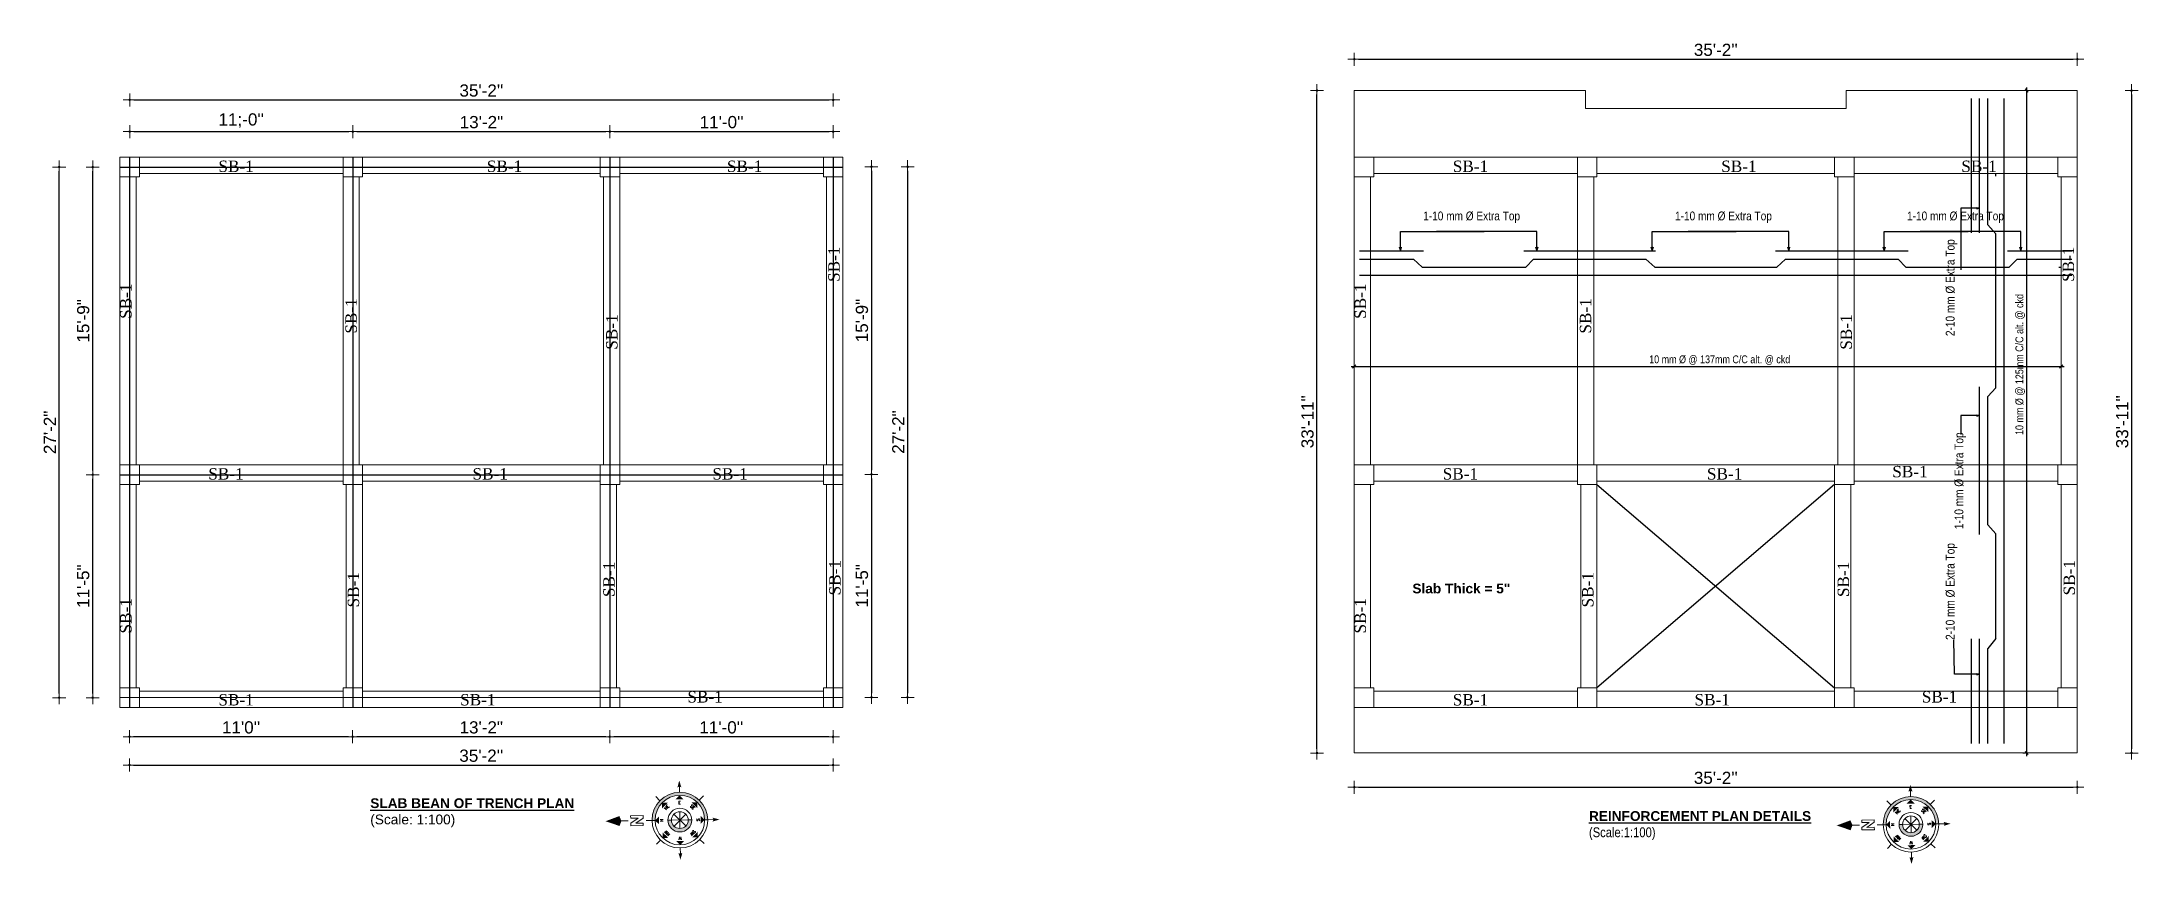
# Model space of a CAD drawing. Header units: inches. Extents: x -4010 to 92088, y -38563 to -1318.
# Drawn here: x 46478 to 47765, y -26069 to -25563 of the extents above; entities that cross this region are included whole.
import ezdxf
from ezdxf.enums import TextEntityAlignment as Align

# ---------------------------------------------------------------- set-up
doc = ezdxf.new("R2010")
doc.units = ezdxf.units.IN
doc.header["$MEASUREMENT"] = 0
doc.header["$PDMODE"] = 99
for name, color, linetype in [('CAPTION', 7, 'Continuous'), ('Rod', 1, 'Continuous'), ('TEX', 7, 'Continuous'), ('wall', 3, 'Continuous')]:
    doc.layers.add(name, color=color, linetype=linetype)
for name, color, linetype, lineweight in [('Colour 09', 210, 'Continuous', 9), ('DIM', 7, 'Continuous', 15), ('RAILING', 2, 'Continuous', 13), ('SH-TEX', 182, 'Continuous', 5), ('Title', 7, 'Continuous', 20), ('WIN.', 4, 'Continuous', 13)]:
    doc.layers.add(name, color=color, linetype=linetype, lineweight=lineweight)
doc.styles.add('ARIAL', font='arial.ttf')
doc.styles.add('CAPTION', font='GOTHIC.TTF', dxfattribs={"height": 100})
doc.styles.add('ROMANS', font='romans')
doc.styles.get("Standard").update_dxf_attribs({"font": 'ARIALN.TTF'})
doc.dimstyles.new('3-8', dxfattribs={"dimscale": 1.25, "dimtxt": 6, "dimasz": 2, "dimexe": 0.18, "dimexo": 6, "dimgap": 0, "dimtad": 0, "dimdec": 0, "dimzin": 3, "dimdsep": 46, "dimlunit": 3, "dimtxsty": 'ARIAL', "dimblk": 'DD', "dimcen": 1, "dimse1": 1, "dimse2": 1, "dimclrd": 256, "dimclrt": 256, "dimadec": 0, "dimazin": 0, "dimtfac": 0.5, "dimtdec": 0, "dimtmove": 2, "dimatfit": 0, "dimfxl": 0.18, "dimtvp": 0.75, "dimfrac": 1, "dimtolj": 1, "dimtzin": 0, "dimarcsym": 0})
doc.dimstyles.new('_30', dxfattribs={"dimscale": 0.4, "dimtxt": 7, "dimasz": 5, "dimexe": 6, "dimexo": 2, "dimgap": 2, "dimtad": 1, "dimdec": 0, "dimzin": 3, "dimdsep": 46, "dimlunit": 3, "dimtxsty": 'Standard', "dimblk": 'OBLIQUE', "dimcen": 0, "dimdle": 5, "dimclrt": 7, "dimazin": 0, "dimtfac": 0.0375, "dimtdec": 0, "dimtofl": 0, "dimtmove": 0, "dimatfit": 3, "dimldrblk": 'OPEN30', "dimfxl": 6, "dimtvp": 0.8, "dimtolj": 1, "dimtzin": 0, "dimlwe": -1, "dimarcsym": 0})

msp = doc.modelspace()

# ---------------------------------------------------------------- texts
at = {"layer": 'CAPTION', "ltscale": 2, "char_height": 5.4, "attachment_point": 1}
for insert in [(47326.421, -25667.624), (47481.078, -25667.624), (47623.544, -25667.624)]:
    msp.add_mtext('1-10 mm %%C Extra Top', dxfattribs=dict(at, insert=insert))
at = {"layer": 'CAPTION', "ltscale": 2, "char_height": 5.4, "attachment_point": 1, "rotation": 90}
for s, insert in [('2-10 mm %%C Extra Top', (47647.306, -25744.141)), ('1-10 mm %%C Extra Top', (47652.689, -25862.796)), ('2-10 mm %%C Extra Top', (47647.306, -25930.801))]:
    msp.add_mtext(s, dxfattribs=dict(at, insert=insert))
at = {"layer": 'TEX', "char_height": 7, "attachment_point": 3, "style": 'CAPTION'}
for insert in [(46608.309, -25636.295), (46773.142, -25636.295), (46920.583, -25636.295), (47366.325, -25636.295), (47531.158, -25636.295), (47678.6, -25636.295), (46602.11, -25825.295), (46764.353, -25825.295), (46911.639, -25825.295), (47360.126, -25825.295), (47522.369, -25825.295), (47636.212, -25823.902), (46896.311, -25962.295), (47654.328, -25962.295), (46608.3, -25964.094), (46756.747, -25964.066), (47366.317, -25964.094), (47514.764, -25964.066)]:
    msp.add_mtext('{\\fTimes New Roman|b0|i0|c0|p18;SB-1}', dxfattribs=dict(at, insert=insert))
at = {"layer": 'TEX', "char_height": 7, "attachment_point": 3, "rotation": 90, "style": 'CAPTION'}
for insert in [(46961.071, -25689.125), (47719.087, -25689.125), (46526.261, -25711.814), (47284.277, -25711.814), (46664.565, -25720.882), (47422.582, -25720.882), (46824.662, -25730.774), (47582.678, -25730.774), (46822.893, -25882.749), (46961.65, -25881.725), (47580.909, -25882.749), (47719.667, -25881.725), (46665.976, -25889.12), (47423.992, -25889.12), (46526.261, -25905.143), (47284.277, -25905.143)]:
    msp.add_mtext('{\\fTimes New Roman|b0|i0|c0|p18;SB-1}', dxfattribs=dict(at, insert=insert))
at = {"layer": 'TEX', "color": 7, "lineweight": 25, "insert": (46679.843, -26037.028), "char_height": 6, "width": 310.18894, "attachment_point": 4}
msp.add_mtext('{\\fArial Rounded MT Bold|b0|i0|c0|p34;\\LSLAB BEAN OF TRENCH PLAN\\P\\fArial|b0|i0|c0|p34;\\l\\C256;(Scale: 1:100)}', dxfattribs=at)
at = {"layer": 'wall', "color": 7, "lineweight": 25, "char_height": 6, "width": 253.13687, "attachment_point": 4}
for s, insert in [('{\\fArial Rounded MT Bold|b0|i0|c0|p34;Slab Thick = 5"}', (47319.781, -25899.261)), ('{\\fArial Rounded MT Bold|b0|i0|c0|p34;\\LREINFORCEMENT PLAN DETAILS\\P}(Scale:1:100)', (47428.211, -26044.914))]:
    msp.add_mtext(s, dxfattribs=dict(at, insert=insert))

# ---------------------------------------------------------------- blocks, each defined once
blk = doc.blocks.new('A$C30843580')
at = {"layer": 'Colour 09'}
for p, q in [((0, 12), (12, 12)), ((0, 0), (0, 12)), ((12, 0), (0, 0)), ((12, 12), (12, 0))]:
    blk.add_line(p, q, dxfattribs=at)
blk = doc.blocks.new('_Oblique')
at = {"color": 0, "linetype": 'ByBlock', "lineweight": -2}
blk.add_line((-0.5, -0.5), (0.5, 0.5), dxfattribs=at)
blk = doc.blocks.new('_Open30')
at = {"color": 0, "linetype": 'ByBlock', "lineweight": -2}
for p, q in [((-1, 0.27), (0, 0)), ((0, 0), (-1, -0.27)), ((0, 0), (-1, 0))]:
    blk.add_line(p, q, dxfattribs=at)
blk = doc.blocks.new('*D879')
at = {"layer": 'Defpoints', "color": 0}
for p in [(47284.1, -25762.9), (47718.1, -25762.9), (47718.1, -25762.9)]:
    blk.add_point(p, dxfattribs=at)
at = {"layer": 'DIM', "color": 0, "lineweight": -2}
blk.add_line((47282.1, -25762.9), (47720.1, -25762.9), dxfattribs=at)
at = {"layer": 'DIM', "color": 0}
for p, q in [((47284.1, -25762.1), (47284.1, -25760.5)), ((47718.1, -25762.1), (47718.1, -25760.5))]:
    blk.add_line(p, q, dxfattribs=at)
at = {"layer": 'DIM', "color": 0, "lineweight": -2, "xscale": 2, "yscale": 2, "zscale": 2, "rotation": 180}
blk.add_blockref('_Oblique', (47284.1, -25762.9), dxfattribs=at)
at = {"layer": 'DIM', "color": 0, "lineweight": -2, "xscale": 2, "yscale": 2, "zscale": 2}
blk.add_blockref('_Oblique', (47718.1, -25762.9), dxfattribs=at)
at = {"layer": 'DIM', "color": 7, "insert": (47508.5, -25758.9), "char_height": 2.8, "attachment_point": 5}
blk.add_mtext('\\A1;{\\H1.714x;10 mm %%C @ 137mm C/C alt. @ ckd}', dxfattribs=at)
blk = doc.blocks.new('*D880')
at = {"layer": 'Defpoints', "color": 0}
for p in [(47686.9, -25593.3), (47697, -25593.3), (47697, -26000.3)]:
    blk.add_point(p, dxfattribs=at)
at = {"layer": 'DIM', "color": 0}
for p, q in [((47687.7, -25593.3), (47699.4, -25593.3)), ((47696.2, -26000.3), (47694.6, -26000.3))]:
    blk.add_line(p, q, dxfattribs=at)
at = {"layer": 'DIM', "color": 0, "lineweight": -2}
blk.add_line((47697, -26002.3), (47697, -25591.3), dxfattribs=at)
at = {"layer": 'DIM', "color": 0, "lineweight": -2, "xscale": 2, "yscale": 2, "zscale": 2}
for p, rotation in [((47697, -25593.3), 90), ((47697, -26000.3), 270)]:
    blk.add_blockref('_Oblique', p, dxfattribs=dict(at, rotation=rotation))
at = {"layer": 'DIM', "color": 7, "insert": (47693, -25761.6), "char_height": 2.8, "attachment_point": 5, "rotation": 90}
blk.add_mtext('\\A1;{\\H1.714x;10 mm %%C @ 125mm C/C alt. @ ckd}', dxfattribs=at)
blk = doc.blocks.new('DD')
for p, q in [((-1.6, 0), (1.6, 0)), ((0, 1.6), (0, -1.6))]:
    blk.add_line(p, q)
at = {"const_width": 0.3}
blk.add_lwpolyline([(-0.15, 0, 1), (0.15, 0, 1)], format="xyb", close=True, dxfattribs=at)
blk = doc.blocks.new('*D881')
at = {"layer": 'Defpoints', "color": 0}
for p in [(47728.1, -25574), (47284.1, -25634.3), (47728.1, -25634.3)]:
    blk.add_point(p, dxfattribs=at)
at = {"layer": 'RAILING', "lineweight": -2}
blk.add_line((47286.6, -25574), (47725.6, -25574), dxfattribs=at)
at = {"layer": 'RAILING', "lineweight": -2, "xscale": 2.5, "yscale": 2.5, "zscale": 2.5, "rotation": 180}
blk.add_blockref('DD', (47284.1, -25574), dxfattribs=at)
at = {"layer": 'RAILING', "lineweight": -2, "xscale": 2.5, "yscale": 2.5, "zscale": 2.5}
blk.add_blockref('DD', (47728.1, -25574), dxfattribs=at)
at = {"layer": 'RAILING', "insert": (47506.1, -25568.3), "char_height": 7.5, "attachment_point": 5, "style": 'ARIAL'}
blk.add_mtext("\\A1;35'-2''", dxfattribs=at)
blk = doc.blocks.new('*D876')
at = {"layer": 'Defpoints', "color": 0}
for p in [(47670.4, -25593.3), (47670.4, -26000.3), (47761.4, -26000.3)]:
    blk.add_point(p, dxfattribs=at)
at = {"layer": 'RAILING', "lineweight": -2}
blk.add_line((47761.4, -25595.8), (47761.4, -25997.8), dxfattribs=at)
at = {"layer": 'RAILING', "lineweight": -2, "xscale": 2.5, "yscale": 2.5, "zscale": 2.5}
for p, rotation in [((47761.4, -25593.3), 90), ((47761.4, -26000.3), 270)]:
    blk.add_blockref('DD', p, dxfattribs=dict(at, rotation=rotation))
at = {"layer": 'RAILING', "insert": (47755.7, -25796.8), "char_height": 7.5, "attachment_point": 5, "rotation": 90, "style": 'ARIAL'}
blk.add_mtext('\\A1;33\'-11"', dxfattribs=at)
blk = doc.blocks.new('*D877')
at = {"layer": 'Defpoints', "color": 0}
for p in [(47261.2, -25593.3), (47318.5, -25593.3), (47318.5, -26000.3)]:
    blk.add_point(p, dxfattribs=at)
at = {"layer": 'RAILING', "lineweight": -2}
blk.add_line((47261.2, -25997.8), (47261.2, -25595.8), dxfattribs=at)
at = {"layer": 'RAILING', "lineweight": -2, "xscale": 2.5, "yscale": 2.5, "zscale": 2.5}
for p, rotation in [((47261.2, -25593.3), 90), ((47261.2, -26000.3), 270)]:
    blk.add_blockref('DD', p, dxfattribs=dict(at, rotation=rotation))
at = {"layer": 'RAILING', "insert": (47255.4, -25796.8), "char_height": 7.5, "attachment_point": 5, "rotation": 90, "style": 'ARIAL'}
blk.add_mtext('\\A1;33\'-11"', dxfattribs=at)
blk = doc.blocks.new('*D878')
at = {"layer": 'Defpoints', "color": 0}
for p in [(47284.1, -26000.3), (47728.1, -26000.3), (47728.1, -26021.3)]:
    blk.add_point(p, dxfattribs=at)
at = {"layer": 'RAILING', "lineweight": -2}
blk.add_line((47286.6, -26021.3), (47725.6, -26021.3), dxfattribs=at)
at = {"layer": 'RAILING', "lineweight": -2, "xscale": 2.5, "yscale": 2.5, "zscale": 2.5, "rotation": 180}
blk.add_blockref('DD', (47284.1, -26021.3), dxfattribs=at)
at = {"layer": 'RAILING', "lineweight": -2, "xscale": 2.5, "yscale": 2.5, "zscale": 2.5}
blk.add_blockref('DD', (47728.1, -26021.3), dxfattribs=at)
at = {"layer": 'RAILING', "insert": (47506.1, -26015.6), "char_height": 7.5, "attachment_point": 5, "style": 'ARIAL'}
blk.add_mtext("\\A1;35'-2''", dxfattribs=at)
blk = doc.blocks.new('*D889')
at = {"layer": 'Defpoints', "color": 0}
for p in [(46669.1, -25618.5), (46532.1, -25646.3), (46669.1, -25646.3)]:
    blk.add_point(p, dxfattribs=at)
at = {"layer": 'RAILING', "lineweight": -2}
blk.add_line((46534.6, -25618.5), (46666.6, -25618.5), dxfattribs=at)
at = {"layer": 'RAILING', "lineweight": -2, "xscale": 2.5, "yscale": 2.5, "zscale": 2.5, "rotation": 180}
blk.add_blockref('DD', (46532.1, -25618.5), dxfattribs=at)
at = {"layer": 'RAILING', "lineweight": -2, "xscale": 2.5, "yscale": 2.5, "zscale": 2.5}
blk.add_blockref('DD', (46669.1, -25618.5), dxfattribs=at)
at = {"layer": 'RAILING', "insert": (46600.6, -25611.7), "char_height": 7.5, "attachment_point": 5, "style": 'ARIAL'}
blk.add_mtext("\\A1;11;-0''", dxfattribs=at)
blk = doc.blocks.new('*D890')
at = {"layer": 'Defpoints', "color": 0}
for p in [(46827, -25618.5), (46669.1, -25646.3), (46827, -25646.3)]:
    blk.add_point(p, dxfattribs=at)
at = {"layer": 'RAILING', "lineweight": -2}
blk.add_line((46671.6, -25618.5), (46824.5, -25618.5), dxfattribs=at)
at = {"layer": 'RAILING', "lineweight": -2, "xscale": 2.5, "yscale": 2.5, "zscale": 2.5, "rotation": 180}
blk.add_blockref('DD', (46669.1, -25618.5), dxfattribs=at)
at = {"layer": 'RAILING', "lineweight": -2, "xscale": 2.5, "yscale": 2.5, "zscale": 2.5}
blk.add_blockref('DD', (46827, -25618.5), dxfattribs=at)
at = {"layer": 'RAILING', "insert": (46748.1, -25612.7), "char_height": 7.5, "attachment_point": 5, "style": 'ARIAL'}
blk.add_mtext('\\A1;13\'-2"', dxfattribs=at)
blk = doc.blocks.new('*D891')
at = {"layer": 'Defpoints', "color": 0}
for p in [(46964.1, -25618.5), (46827, -25646.3), (46964.1, -25646.3)]:
    blk.add_point(p, dxfattribs=at)
at = {"layer": 'RAILING', "lineweight": -2}
blk.add_line((46829.5, -25618.5), (46961.6, -25618.5), dxfattribs=at)
at = {"layer": 'RAILING', "lineweight": -2, "xscale": 2.5, "yscale": 2.5, "zscale": 2.5, "rotation": 180}
blk.add_blockref('DD', (46827, -25618.5), dxfattribs=at)
at = {"layer": 'RAILING', "lineweight": -2, "xscale": 2.5, "yscale": 2.5, "zscale": 2.5}
blk.add_blockref('DD', (46964.1, -25618.5), dxfattribs=at)
at = {"layer": 'RAILING', "insert": (46895.6, -25612.7), "char_height": 7.5, "attachment_point": 5, "style": 'ARIAL'}
blk.add_mtext("\\A1;11'-0''", dxfattribs=at)
blk = doc.blocks.new('*D892')
at = {"layer": 'Defpoints', "color": 0}
for p in [(46964.1, -25599), (46532.1, -25646.3), (46964.1, -25646.3)]:
    blk.add_point(p, dxfattribs=at)
at = {"layer": 'RAILING', "lineweight": -2}
blk.add_line((46534.6, -25599), (46961.6, -25599), dxfattribs=at)
at = {"layer": 'RAILING', "lineweight": -2, "xscale": 2.5, "yscale": 2.5, "zscale": 2.5, "rotation": 180}
blk.add_blockref('DD', (46532.1, -25599), dxfattribs=at)
at = {"layer": 'RAILING', "lineweight": -2, "xscale": 2.5, "yscale": 2.5, "zscale": 2.5}
blk.add_blockref('DD', (46964.1, -25599), dxfattribs=at)
at = {"layer": 'RAILING', "insert": (46748.1, -25593.3), "char_height": 7.5, "attachment_point": 5, "style": 'ARIAL'}
blk.add_mtext("\\A1;35'-2''", dxfattribs=at)
blk = doc.blocks.new('*D893')
at = {"layer": 'Defpoints', "color": 0}
for p in [(46947, -25640.1), (46947, -25829.1), (46987.6, -25829.1)]:
    blk.add_point(p, dxfattribs=at)
at = {"layer": 'RAILING', "lineweight": -2}
blk.add_line((46987.6, -25642.6), (46987.6, -25826.6), dxfattribs=at)
at = {"layer": 'RAILING', "lineweight": -2, "xscale": 2.5, "yscale": 2.5, "zscale": 2.5}
for p, rotation in [((46987.6, -25640.1), 90), ((46987.6, -25829.1), 270)]:
    blk.add_blockref('DD', p, dxfattribs=dict(at, rotation=rotation))
at = {"layer": 'RAILING', "insert": (46981.8, -25734.6), "char_height": 7.5, "attachment_point": 5, "rotation": 90, "style": 'ARIAL'}
blk.add_mtext('\\A1;15\'-9"', dxfattribs=at)
blk = doc.blocks.new('*D894')
at = {"layer": 'Defpoints', "color": 0}
for p in [(46947, -25829.1), (46947, -25966.1), (46987.6, -25966.1)]:
    blk.add_point(p, dxfattribs=at)
at = {"layer": 'RAILING', "lineweight": -2}
blk.add_line((46987.6, -25831.6), (46987.6, -25963.6), dxfattribs=at)
at = {"layer": 'RAILING', "lineweight": -2, "xscale": 2.5, "yscale": 2.5, "zscale": 2.5}
for p, rotation in [((46987.6, -25829.1), 90), ((46987.6, -25966.1), 270)]:
    blk.add_blockref('DD', p, dxfattribs=dict(at, rotation=rotation))
at = {"layer": 'RAILING', "insert": (46981.8, -25897.6), "char_height": 7.5, "attachment_point": 5, "rotation": 90, "style": 'ARIAL'}
blk.add_mtext('\\A1;11\'-5"', dxfattribs=at)
blk = doc.blocks.new('*D895')
at = {"layer": 'Defpoints', "color": 0}
for p in [(46918.8, -25640.1), (46918.8, -25966.1), (47009.8, -25966.1)]:
    blk.add_point(p, dxfattribs=at)
at = {"layer": 'RAILING', "lineweight": -2}
blk.add_line((47009.8, -25642.6), (47009.8, -25963.6), dxfattribs=at)
at = {"layer": 'RAILING', "lineweight": -2, "xscale": 2.5, "yscale": 2.5, "zscale": 2.5}
for p, rotation in [((47009.8, -25640.1), 90), ((47009.8, -25966.1), 270)]:
    blk.add_blockref('DD', p, dxfattribs=dict(at, rotation=rotation))
at = {"layer": 'RAILING', "insert": (47004.1, -25803.1), "char_height": 7.5, "attachment_point": 5, "rotation": 90, "style": 'ARIAL'}
blk.add_mtext('\\A1;27\'-2"', dxfattribs=at)
blk = doc.blocks.new('*D882')
at = {"layer": 'Defpoints', "color": 0}
for p in [(46509.4, -25829.3), (46554.3, -25829.3), (46554.3, -25966.3)]:
    blk.add_point(p, dxfattribs=at)
at = {"layer": 'RAILING', "lineweight": -2}
blk.add_line((46509.4, -25963.8), (46509.4, -25831.8), dxfattribs=at)
at = {"layer": 'RAILING', "lineweight": -2, "xscale": 2.5, "yscale": 2.5, "zscale": 2.5}
for p, rotation in [((46509.4, -25829.3), 90), ((46509.4, -25966.3), 270)]:
    blk.add_blockref('DD', p, dxfattribs=dict(at, rotation=rotation))
at = {"layer": 'RAILING', "insert": (46503.6, -25897.8), "char_height": 7.5, "attachment_point": 5, "rotation": 90, "style": 'ARIAL'}
blk.add_mtext('\\A1;11\'-5"', dxfattribs=at)
blk = doc.blocks.new('*D883')
at = {"layer": 'Defpoints', "color": 0}
for p in [(46509.4, -25640.3), (46548.3, -25640.3), (46548.3, -25829.3)]:
    blk.add_point(p, dxfattribs=at)
at = {"layer": 'RAILING', "lineweight": -2}
blk.add_line((46509.4, -25826.8), (46509.4, -25642.8), dxfattribs=at)
at = {"layer": 'RAILING', "lineweight": -2, "xscale": 2.5, "yscale": 2.5, "zscale": 2.5}
for p, rotation in [((46509.4, -25640.3), 90), ((46509.4, -25829.3), 270)]:
    blk.add_blockref('DD', p, dxfattribs=dict(at, rotation=rotation))
at = {"layer": 'RAILING', "insert": (46503.6, -25734.8), "char_height": 7.5, "attachment_point": 5, "rotation": 90, "style": 'ARIAL'}
blk.add_mtext('\\A1;15\'-9"', dxfattribs=at)
blk = doc.blocks.new('*D884')
at = {"layer": 'Defpoints', "color": 0}
for p in [(46488.8, -25640.3), (46548.3, -25640.3), (46548.3, -25966.3)]:
    blk.add_point(p, dxfattribs=at)
at = {"layer": 'RAILING', "lineweight": -2}
blk.add_line((46488.8, -25963.8), (46488.8, -25642.8), dxfattribs=at)
at = {"layer": 'RAILING', "lineweight": -2, "xscale": 2.5, "yscale": 2.5, "zscale": 2.5}
for p, rotation in [((46488.8, -25640.3), 90), ((46488.8, -25966.3), 270)]:
    blk.add_blockref('DD', p, dxfattribs=dict(at, rotation=rotation))
at = {"layer": 'RAILING', "insert": (46483.1, -25803.3), "char_height": 7.5, "attachment_point": 5, "rotation": 90, "style": 'ARIAL'}
blk.add_mtext('\\A1;27\'-2"', dxfattribs=at)
blk = doc.blocks.new('*D885')
at = {"layer": 'Defpoints', "color": 0}
for p in [(46826.9, -25931.5), (46964, -25931.5), (46826.9, -25990.3)]:
    blk.add_point(p, dxfattribs=at)
at = {"layer": 'RAILING', "lineweight": -2}
blk.add_line((46961.5, -25990.3), (46829.4, -25990.3), dxfattribs=at)
at = {"layer": 'RAILING', "lineweight": -2, "xscale": 2.5, "yscale": 2.5, "zscale": 2.5, "rotation": 180}
blk.add_blockref('DD', (46826.9, -25990.3), dxfattribs=at)
at = {"layer": 'RAILING', "lineweight": -2, "xscale": 2.5, "yscale": 2.5, "zscale": 2.5}
blk.add_blockref('DD', (46964, -25990.3), dxfattribs=at)
at = {"layer": 'RAILING', "insert": (46895.4, -25984.6), "char_height": 7.5, "attachment_point": 5, "style": 'ARIAL'}
blk.add_mtext("\\A1;11'-0''", dxfattribs=at)
blk = doc.blocks.new('*D886')
at = {"layer": 'Defpoints', "color": 0}
for p in [(46669, -25931.6), (46826.9, -25931.5), (46669, -25990.3)]:
    blk.add_point(p, dxfattribs=at)
at = {"layer": 'RAILING', "lineweight": -2}
blk.add_line((46824.4, -25990.3), (46671.5, -25990.3), dxfattribs=at)
at = {"layer": 'RAILING', "lineweight": -2, "xscale": 2.5, "yscale": 2.5, "zscale": 2.5, "rotation": 180}
blk.add_blockref('DD', (46669, -25990.3), dxfattribs=at)
at = {"layer": 'RAILING', "lineweight": -2, "xscale": 2.5, "yscale": 2.5, "zscale": 2.5}
blk.add_blockref('DD', (46826.9, -25990.3), dxfattribs=at)
at = {"layer": 'RAILING', "insert": (46748, -25984.6), "char_height": 7.5, "attachment_point": 5, "style": 'ARIAL'}
blk.add_mtext('\\A1;13\'-2"', dxfattribs=at)
blk = doc.blocks.new('*D887')
at = {"layer": 'Defpoints', "color": 0}
for p in [(46532, -25931.5), (46669, -25931.6), (46532, -25990.3)]:
    blk.add_point(p, dxfattribs=at)
at = {"layer": 'RAILING', "lineweight": -2}
blk.add_line((46666.5, -25990.3), (46534.5, -25990.3), dxfattribs=at)
at = {"layer": 'RAILING', "lineweight": -2, "xscale": 2.5, "yscale": 2.5, "zscale": 2.5, "rotation": 180}
blk.add_blockref('DD', (46532, -25990.3), dxfattribs=at)
at = {"layer": 'RAILING', "lineweight": -2, "xscale": 2.5, "yscale": 2.5, "zscale": 2.5}
blk.add_blockref('DD', (46669, -25990.3), dxfattribs=at)
at = {"layer": 'RAILING', "insert": (46600.5, -25984.6), "char_height": 7.5, "attachment_point": 5, "style": 'ARIAL'}
blk.add_mtext("\\A1;11'0''", dxfattribs=at)
blk = doc.blocks.new('*D888')
at = {"layer": 'Defpoints', "color": 0}
for p in [(46964, -26007.7), (46532, -26068), (46964, -26068)]:
    blk.add_point(p, dxfattribs=at)
at = {"layer": 'RAILING', "lineweight": -2}
blk.add_line((46534.5, -26007.7), (46961.5, -26007.7), dxfattribs=at)
at = {"layer": 'RAILING', "lineweight": -2, "xscale": 2.5, "yscale": 2.5, "zscale": 2.5, "rotation": 180}
blk.add_blockref('DD', (46532, -26007.7), dxfattribs=at)
at = {"layer": 'RAILING', "lineweight": -2, "xscale": 2.5, "yscale": 2.5, "zscale": 2.5}
blk.add_blockref('DD', (46964, -26007.7), dxfattribs=at)
at = {"layer": 'RAILING', "insert": (46748, -26002), "char_height": 7.5, "attachment_point": 5, "style": 'ARIAL'}
blk.add_mtext("\\A1;35'-2''", dxfattribs=at)
blk = doc.blocks.new('Anno_North_J_Metric')
at = {"linetype": 'ByBlock', "lineweight": -2}
h = blk.add_hatch(color=0, dxfattribs=at)
h.paths.add_polyline_path([(-4.17, 0), (-4.68, 0, 1), (4.68, 0), (4.17, 0, -1)])
h.paths.add_polyline_path([(1.41, 0), (2, 0, 1), (-2, 0), (-1.41, 0, -1)])
at = {"color": 0, "linetype": 'ByBlock', "lineweight": -2}
for p, q in [((-3.31, 3.31), (-4.01, 4.01)), ((0, 4.68), (0, 5.67)), ((3.31, 3.31), (4.01, 4.01)), ((-4.68, 0), (-5.67, 0)), ((-4.68, 0), (-4.17, 0)), ((-1.41, 0), (-2, 0)), ((-1.41, 0), (1.41, 0)), ((1.41, 0), (-1.41, 0)), ((-1, 1), (1, -1)), ((-1, -1), (1, 1)), ((1, -1), (-1, 1)), ((1, 1), (-1, -1)), ((0, 1.41), (0, -1.41)), ((0, -1.41), (0, 1.41)), ((1.41, 0), (2, 0)), ((4.68, 0), (4.17, 0)), ((4.68, 0), (5.67, 0)), ((6.17, 0.4), (6.17, 0.82)), ((6.17, 0.82), (8.27, 0.82)), ((7.43, 0.4), (6.17, 0.4)), ((6.17, -0.44), (7.43, 0.4)), ((8.27, 0.4), (7.01, -0.44)), ((8.27, 0.82), (8.27, 0.4)), ((8.67, 0), (9.83, 0)), ((-3.31, -3.31), (-4.01, -4.01)), ((3.31, -3.31), (4.01, -4.01)), ((6.17, -0.86), (6.17, -0.44)), ((8.27, -0.86), (6.17, -0.86)), ((7.01, -0.44), (8.27, -0.44)), ((8.27, -0.44), (8.27, -0.86)), ((0, -4.68), (0, -5.67))]:
    blk.add_line(p, q, dxfattribs=at)
for radius in [4.68, 4.17, 2, 1.41]:
    blk.add_circle((0, 0), radius, dxfattribs=at)
for points in [[(0, 4.17), (0.67, 3.5), (-0.67, 3.5)], [(-0.33, 5.5), (0, 5.67), (0, 6.67)], [(0, 6.67), (0.33, 5.5), (0, 5.67)], [(-6.67, 0), (-5.5, 0.33), (-5.67, 0)], [(-5.5, -0.33), (-5.67, 0), (-6.67, 0)], [(-4.17, 0), (-3.5, 0.67), (-3.5, -0.67)], [(-2.95, 2.95), (-2, 2.95), (-2.95, 2)], [(2.95, 2.95), (2.95, 2), (2, 2.95)], [(4.17, 0), (3.5, -0.67), (3.5, 0.67)], [(12.5, 0), (10.17, 0.83), (9.83, 0)], [(9.83, 0), (10.17, -0.83), (12.5, 0)], [(-2.95, -2.95), (-2.95, -2), (-2, -2.95)], [(0, -4.17), (-0.67, -3.5), (0.67, -3.5)], [(2.95, -2.95), (2, -2.95), (2.95, -2)], [(0, -6.67), (-0.33, -5.5), (0, -5.67)], [(0.33, -5.5), (0, -5.67), (0, -6.67)]]:
    blk.add_solid(points, dxfattribs=at)
at = {"color": 0, "linetype": 'ByBlock', "lineweight": -2, "style": 'ROMANS'}
for s, rotation, p in [('S', 270, (-3.33, 0)), ('SW', 45, (-2, 2)), ('NW', 315, (2, 2)), ('N', 270, (2.83, 0)), ('SE', 135, (-2, -2)), ('E', 180, (0, -2.67)), ('NE', 225, (2, -2))]:
    blk.add_text(s, height=0.5, rotation=rotation, dxfattribs=at).set_placement(p, align=Align.CENTER)
blk.add_text('W', height=0.5, dxfattribs=at).set_placement((0, 2.83), align=Align.CENTER)

# ---------------------------------------------------------------- dimensions: what is measured, and where the dimension line sits
at = {"layer": 'DIM'}
dim = msp.add_linear_dim(base=(47697.031, -25593.291), p1=(47697.031, -26000.291), p2=(47686.929, -25593.291), angle=90, text='{\\H1.714x;10 mm %%C @ 125mm C/C alt. @ ckd}', dimstyle='_30', dxfattribs=at)
dim.commit()
dim.dimension.update_dxf_attribs({"geometry": '*D880', "text_midpoint": (47697.031, -25761.567), "dimtype": 160})
dim = msp.add_linear_dim(base=(47718.099, -25762.893), p1=(47284.099, -25762.893), p2=(47718.099, -25762.893), text='{\\H1.714x;10 mm %%C @ 137mm C/C alt. @ ckd}', dimstyle='_30', dxfattribs=at)
dim.commit()
dim.dimension.update_dxf_attribs({"geometry": '*D879', "text_midpoint": (47508.514, -25762.893), "dimtype": 160})
at = {"layer": 'RAILING'}
for base, p1, p2, text, picture, middle in [((47728.099, -25574.05), (47284.099, -25634.291), (47728.099, -25634.291), "35'-2''", '*D881', (47506.099, -25568.302)), ((46964.083, -25599.026), (46532.083, -25646.291), (46964.083, -25646.291), "35'-2''", '*D892', (46748.083, -25593.278)), ((46669.123, -25618.485), (46532.083, -25646.291), (46669.123, -25646.291), "11;-0''", '*D889', (46600.603, -25611.724)), ((46964.083, -25618.485), (46827.043, -25646.291), (46964.083, -25646.291), "11'-0''", '*D891', (46895.563, -25612.741)), ((46531.951, -25990.322), (46668.991, -25931.555), (46531.951, -25931.508), "11'0''", '*D887', (46600.471, -25984.578)), ((46826.911, -25990.322), (46963.951, -25931.508), (46826.911, -25931.508), "11'-0''", '*D885', (46895.431, -25984.578)), ((46963.951, -26007.718), (46531.951, -26067.959), (46963.951, -26067.959), "35'-2''", '*D888', (46747.951, -26001.97)), ((47728.099, -26021.312), (47284.099, -26000.291), (47728.099, -26000.291), "35'-2''", '*D878', (47506.099, -26015.564))]:
    dim = msp.add_linear_dim(base=base, p1=p1, p2=p2, text=text, dimstyle='3-8', dxfattribs=at)
    dim.commit()
    dim.dimension.update_dxf_attribs({"geometry": picture, "text_midpoint": middle})
for base, p1, p2, picture, middle in [((47261.189, -25593.291), (47318.49, -26000.291), (47318.49, -25593.291), '*D877', (47255.442, -25796.791)), ((47761.403, -26000.291), (47670.449, -25593.291), (47670.449, -26000.291), '*D876', (47755.655, -25796.791)), ((46488.782, -25640.299), (46548.286, -25966.299), (46548.286, -25640.299), '*D884', (46483.134, -25803.299)), ((46509.373, -25640.299), (46548.286, -25829.299), (46548.286, -25640.299), '*D883', (46503.629, -25734.799)), ((47009.766, -25966.087), (46918.812, -25640.087), (46918.812, -25966.087), '*D895', (47004.117, -25803.087)), ((46987.592, -25829.087), (46947.033, -25640.087), (46947.033, -25829.087), '*D893', (46981.848, -25734.587)), ((46509.373, -25829.299), (46554.286, -25966.299), (46554.286, -25829.299), '*D882', (46503.629, -25897.799)), ((46987.592, -25966.087), (46947.033, -25829.087), (46947.033, -25966.087), '*D894', (46981.848, -25897.587))]:
    dim = msp.add_linear_dim(base=base, p1=p1, p2=p2, angle=90, dimstyle='3-8', dxfattribs=at)
    dim.commit()
    dim.dimension.update_dxf_attribs({"geometry": picture, "text_midpoint": middle})
for base, p1, p2, picture, middle in [((46827.043, -25618.485), (46669.123, -25646.291), (46827.043, -25646.291), '*D890', (46748.083, -25612.737)), ((46668.991, -25990.322), (46826.911, -25931.508), (46668.991, -25931.555), '*D886', (46747.951, -25984.574))]:
    dim = msp.add_linear_dim(base=base, p1=p1, p2=p2, dimstyle='3-8', dxfattribs=at)
    dim.commit()
    dim.dimension.update_dxf_attribs({"geometry": picture, "text_midpoint": middle})

# ---------------------------------------------------------------- linework, layer by layer
at = {"layer": 'Rod'}
for p, q in [((47663.119, -25680.736), (47663.119, -25598.148)), ((47668.119, -25680.736), (47668.119, -25598.148)), ((47673.119, -25675.736), (47673.119, -25598.148)), ((47683.119, -25994.52), (47683.119, -25598.148)), ((47678.119, -25634.291), (47678.119, -25633.962)), ((47678.119, -25645.785), (47678.119, -25644.291)), ((47678.119, -25681.294), (47673.119, -25675.736)), ((47287.26, -25691.801), (47326.52, -25691.801)), ((47388.143, -25691.801), (47469.12, -25691.801)), ((47542.851, -25691.801), (47624.143, -25691.801)), ((47678.119, -25775.959), (47678.119, -25681.294)), ((47685.127, -25691.801), (47724.656, -25691.801)), ((47287.26, -25696.801), (47320.52, -25696.801)), ((47325.859, -25701.801), (47320.52, -25696.801)), ((47325.859, -25701.801), (47389.379, -25701.801)), ((47389.379, -25701.801), (47394.143, -25696.801)), ((47394.143, -25696.801), (47463.12, -25696.801)), ((47468.619, -25701.801), (47463.12, -25696.801)), ((47468.619, -25701.801), (47543.579, -25701.801)), ((47543.579, -25701.801), (47548.851, -25696.801)), ((47548.851, -25696.801), (47618.143, -25696.801)), ((47622.819, -25701.801), (47618.143, -25696.801)), ((47622.819, -25701.801), (47686.339, -25701.801)), ((47686.339, -25701.801), (47691.127, -25696.801)), ((47691.127, -25696.801), (47724.656, -25696.801)), ((47716.754, -25701.801), (47718.099, -25701.801)), ((47287.26, -25706.801), (47724.656, -25706.801)), ((47668.119, -25866.044), (47668.119, -25775.222)), ((47678.119, -25775.959), (47673.119, -25781.222)), ((47673.119, -25860.044), (47673.119, -25781.222)), ((47433.139, -25835.291), (47579.059, -25960.291)), ((47579.059, -25835.291), (47433.139, -25960.338)), ((47678.119, -25865.541), (47673.119, -25860.044)), ((47678.119, -25930.041), (47678.119, -25865.541)), ((47663.119, -25994.52), (47663.119, -25930.096)), ((47668.119, -25994.52), (47668.119, -25930.096)), ((47678.119, -25930.041), (47673.119, -25936.096)), ((47673.119, -25994.52), (47673.119, -25936.096))]:
    msp.add_line(p, q, dxfattribs=at)
at = {"layer": 'SH-TEX'}
for p, q in [((46538.083, -25634.291), (46663.123, -25634.291)), ((46675.123, -25634.291), (46821.043, -25634.291)), ((46833.043, -25634.291), (46958.083, -25634.291)), ((47296.099, -25634.291), (47421.139, -25634.291)), ((47433.139, -25634.291), (47579.059, -25634.291)), ((47591.059, -25634.291), (47716.099, -25634.291)), ((46526.083, -25823.291), (46526.083, -25646.291)), ((46536.083, -25823.291), (46536.083, -25646.291)), ((46538.083, -25644.291), (46663.123, -25644.291)), ((46663.123, -25823.291), (46663.123, -25646.291)), ((46673.123, -25823.291), (46673.123, -25646.291)), ((46675.123, -25644.291), (46821.043, -25644.291)), ((46823.043, -25823.291), (46823.043, -25646.291)), ((46833.043, -25644.291), (46958.083, -25644.291)), ((46833.043, -25823.291), (46833.043, -25646.291)), ((46960.083, -25646.291), (46960.083, -25823.291)), ((46970.083, -25646.291), (46970.083, -25823.291)), ((47284.099, -25823.291), (47284.099, -25646.291)), ((47294.099, -25823.291), (47294.099, -25646.291)), ((47296.099, -25644.291), (47421.139, -25644.291)), ((47421.139, -25823.291), (47421.139, -25646.291)), ((47431.139, -25823.291), (47431.139, -25646.291)), ((47433.139, -25644.291), (47579.059, -25644.291)), ((47581.059, -25823.291), (47581.059, -25646.291)), ((47591.059, -25644.291), (47716.099, -25644.291)), ((47591.059, -25823.291), (47591.059, -25646.291)), ((47718.099, -25646.291), (47718.099, -25823.291)), ((47728.099, -25646.291), (47728.099, -25823.291)), ((46538.083, -25823.291), (46663.123, -25823.291)), ((46538.083, -25833.291), (46663.123, -25833.291)), ((46675.123, -25823.291), (46821.043, -25823.291)), ((46675.123, -25833.291), (46821.043, -25833.291)), ((46833.043, -25823.291), (46958.083, -25823.291)), ((46833.043, -25833.291), (46958.083, -25833.291)), ((47296.099, -25823.291), (47421.139, -25823.291)), ((47296.099, -25833.291), (47421.139, -25833.291)), ((47433.139, -25823.291), (47579.059, -25823.291)), ((47433.139, -25833.291), (47579.059, -25833.291)), ((47591.059, -25823.291), (47716.099, -25823.291)), ((47591.059, -25833.291), (47716.099, -25833.291)), ((46526.083, -25960.291), (46526.083, -25835.291)), ((46536.083, -25960.291), (46536.083, -25835.291)), ((46665.123, -25960.338), (46665.123, -25835.291)), ((46675.123, -25960.338), (46675.123, -25835.291)), ((46821.043, -25960.291), (46821.043, -25835.291)), ((46831.043, -25960.291), (46831.043, -25835.291)), ((46960.083, -25835.291), (46960.083, -25960.291)), ((46970.083, -25835.291), (46970.083, -25960.291)), ((47284.099, -25960.291), (47284.099, -25835.291)), ((47294.099, -25960.291), (47294.099, -25835.291)), ((47423.139, -25960.338), (47423.139, -25835.291)), ((47433.139, -25960.338), (47433.139, -25835.291)), ((47579.059, -25960.291), (47579.059, -25835.291)), ((47589.059, -25960.291), (47589.059, -25835.291)), ((47718.099, -25835.291), (47718.099, -25960.291)), ((47728.099, -25835.291), (47728.099, -25960.291)), ((46663.126, -25962.338), (46538.086, -25962.291)), ((46821.039, -25962.291), (46675.119, -25962.338)), ((46958.083, -25962.291), (46833.043, -25962.291)), ((47421.143, -25962.338), (47296.103, -25962.291)), ((47579.056, -25962.291), (47433.136, -25962.338)), ((47716.099, -25962.291), (47591.059, -25962.291)), ((46663.123, -25972.338), (46538.083, -25972.291)), ((46821.043, -25972.291), (46675.123, -25972.338)), ((46958.083, -25972.291), (46833.043, -25972.291)), ((47421.139, -25972.338), (47296.099, -25972.291)), ((47579.059, -25972.291), (47433.139, -25972.338)), ((47716.099, -25972.291), (47591.059, -25972.291))]:
    msp.add_line(p, q, dxfattribs=at)
at = {"layer": 'TEX'}
for p, q in [((46526.083, -25640.291), (46970.083, -25640.291)), ((46532.083, -25634.291), (46532.083, -25972.291)), ((46669.123, -25634.291), (46669.123, -25972.291)), ((46827.043, -25634.291), (46827.043, -25972.291)), ((46964.083, -25634.291), (46964.083, -25972.291)), ((46526.083, -25829.291), (46970.083, -25829.291))]:
    msp.add_line(p, q, dxfattribs=at)
at = {"layer": 'Title'}
msp.add_line((46526.083, -25966.291), (46970.083, -25966.291), dxfattribs=at)
at = {"layer": 'WIN.'}
msp.add_lwpolyline([(47284.099, -26000.291), (47728.099, -26000.291), (47728.099, -25593.291), (47586.059, -25593.291), (47586.059, -25604.291), (47426.139, -25604.291), (47426.139, -25593.291), (47284.099, -25593.291), (47284.099, -26000.291)], dxfattribs=at)

# ---------------------------------------------------------------- block references
at = {"layer": 'Colour 09', "xscale": -1}
for p in [(46538.083, -25646.291), (46675.123, -25646.291), (47296.099, -25646.291), (47433.139, -25646.291), (46538.083, -25835.291), (46675.123, -25835.291), (47296.099, -25835.291), (47433.139, -25835.291), (46538.083, -25972.291), (46675.123, -25972.338), (47296.099, -25972.291), (47433.139, -25972.338)]:
    msp.add_blockref('A$C30843580', p, dxfattribs=at)
at = {"layer": 'Colour 09'}
for p in [(46821.043, -25646.291), (46958.083, -25646.291), (47579.059, -25646.291), (47716.099, -25646.291), (46821.043, -25835.291), (46958.083, -25835.291), (47579.059, -25835.291), (47716.099, -25835.291), (46821.043, -25972.291), (46958.083, -25972.291), (47579.059, -25972.291), (47716.099, -25972.291)]:
    msp.add_blockref('A$C30843580', p, dxfattribs=at)
at = {"layer": 'DIM', "ltscale": 500000, "xscale": 3.651035833295282, "yscale": 3.651035833292553, "zscale": 3.651035846891474, "rotation": 180.8671012841935}
for p in [(46869.96, -26041.532), (47625.93, -26044.145)]:
    msp.add_blockref('Anno_North_J_Metric', p, dxfattribs=at)

msp.set_redraw_order([(e.dxf.handle, doc.entitydb.next_handle()) for e in msp.query("TEXT MTEXT ATTDEF DIMENSION ARC_DIMENSION")])  # texts and dimensions are drawn at this point

# ---------------------------------------------------------------- leaders
at = {"layer": 'DIM'}
for points in [[(47668.119, -25665.625), (47656.571, -25665.625), (47656.571, -25703.405)], [(47312.387, -25691.429), (47312.387, -25679.881), (47363.848, -25679.881)], [(47396.199, -25691.429), (47396.199, -25679.881), (47334.521, -25679.881)], [(47467.043, -25691.429), (47467.043, -25679.881), (47518.504, -25679.881)], [(47550.855, -25691.429), (47550.855, -25679.881), (47489.177, -25679.881)], [(47609.509, -25691.429), (47609.509, -25679.881), (47660.97, -25679.881)], [(47693.321, -25691.429), (47693.321, -25679.881), (47631.643, -25679.881)], [(47668.119, -25793.019), (47656.571, -25793.019), (47656.571, -25804.534)], [(47668.119, -25951.894), (47652.713, -25951.894), (47652.323, -25930.801)]]:
    msp.add_leader(points, dimstyle='_30', dxfattribs=at)

doc.saveas('drawing.dxf')
